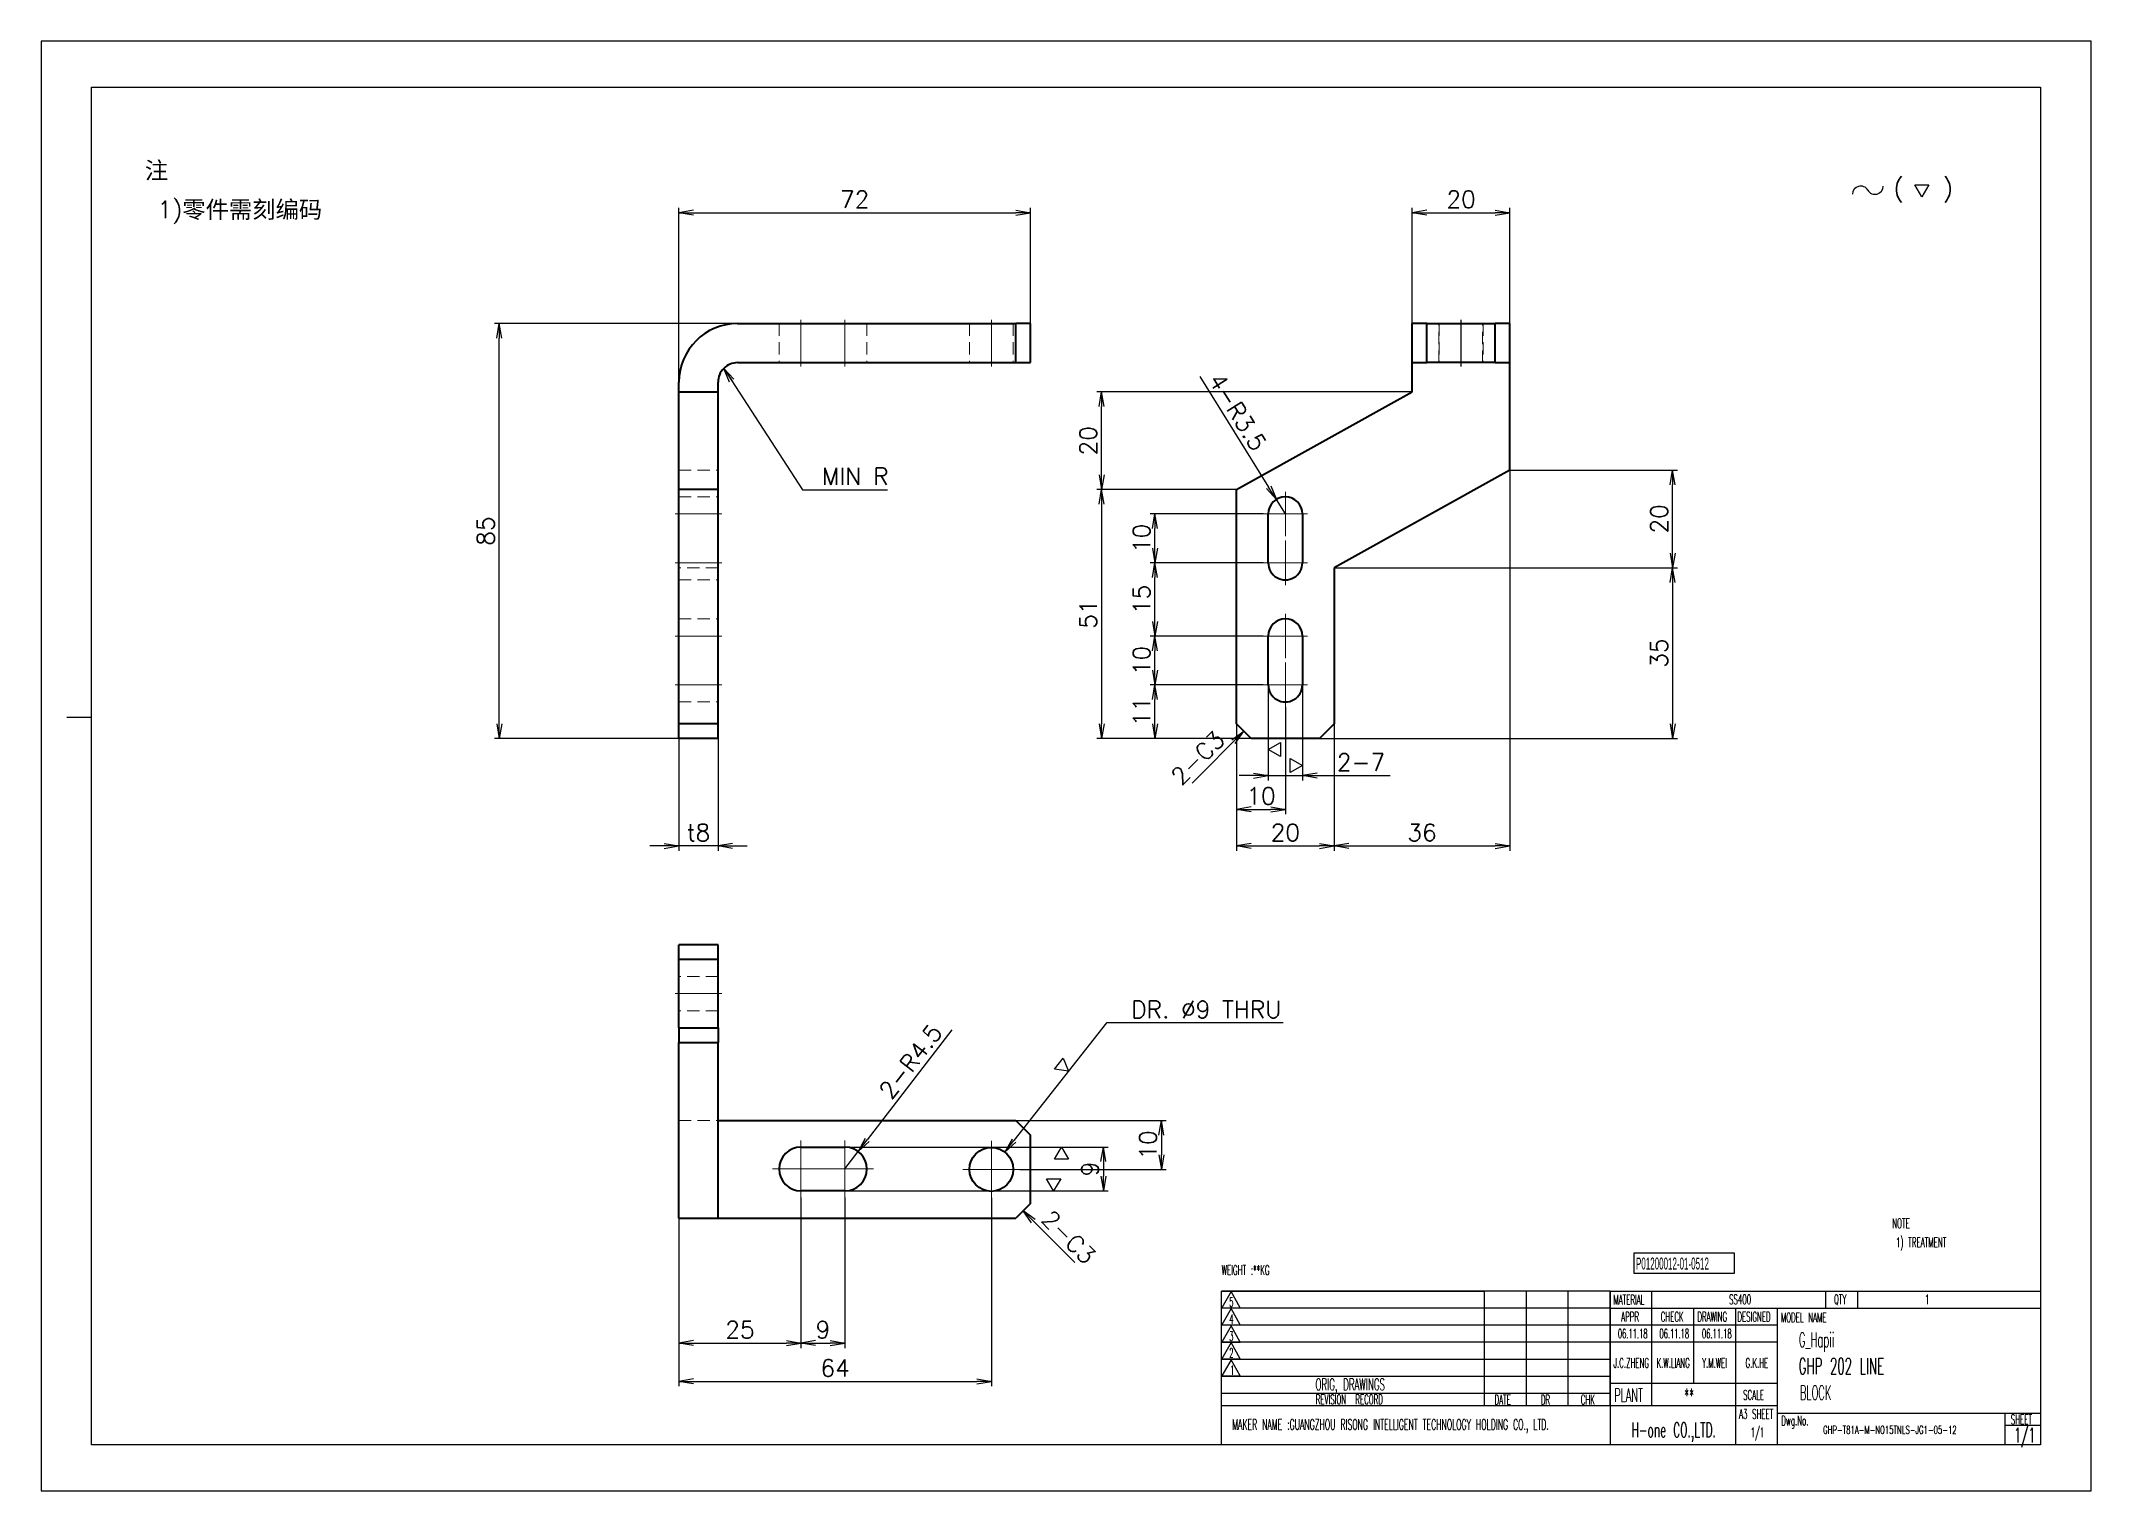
# Model space of a CAD drawing. Header units: millimetres. Extents: x 9439 to 18429, y 1498 to 3280.
# Drawn here: x 15844.9 to 16264.9, y 1498.1 to 1795.1 of the extents above; entities that cross this region are included whole.
import ezdxf
from ezdxf.enums import TextEntityAlignment as Align

# ---------------------------------------------------------------- set-up
doc = ezdxf.new("R2010")
doc.units = ezdxf.units.MM
doc.linetypes.add('CENTER-HOKUTO', pattern=[23, 20, -1, 1, -1])
doc.linetypes.add('HIDDEN-HOKUTO', pattern=[3.8, 2.5, -1.3])
doc.layers.add('AM_7', color=2, linetype='CENTER-HOKUTO', lineweight=30)
doc.layers.add('AM_HID', color=1, linetype='HIDDEN-HOKUTO', lineweight=25)
doc.layers.add('title_frame', color=7, linetype='Continuous')
doc.layers.add('word_dim', color=253, linetype='Continuous')
doc.styles.add('MX_NOTE_STANDARD', font='txt.shx', dxfattribs={"bigfont": 'bigfont.shx'})
doc.styles.get("Standard").update_dxf_attribs({"font": 'romans.shx', "bigfont": 'bigfont.shx'})
doc.dimstyles.new('RS1-1', dxfattribs={"dimtxt": 3.5, "dimasz": 3, "dimexe": 1, "dimexo": 0, "dimgap": 1, "dimtad": 3, "dimdsep": 46, "dimtxsty": 'Standard', "dimblk1": 'OPEN', "dimblk2": 'OPEN', "dimsah": 1, "dimcen": 0, "dimclrd": 256, "dimclre": 256, "dimclrt": 3, "dimazin": 2, "dimtfac": 1, "dimtmove": 0, "dimatfit": 3, "dimldrblk": 'OPEN', "dimfxl": 0, "dimtolj": 1, "dimtzin": 0, "dimarcsym": 0})

msp = doc.modelspace()

# ---------------------------------------------------------------- texts
at = {"ltscale": 2, "char_height": 3.5, "attachment_point": 1}
for s, insert, width in [('{\\fSimSun|b0|i0|c134|p2;\\C3;注}', (15866.238, 1770.365), 10.36469), ('{\\Fromans,bigfont|c134;\\C3;1)\\fSimSun|b0|i0|c134|p2;零件需刻编码}', (15868.803, 1762.357), 96.90613)]:
    msp.add_mtext(s, dxfattribs=dict(at, insert=insert, width=width))
at = {"linetype": 'Continuous', "insert": (16205.098, 1528.604), "char_height": 3, "width": 50.9, "attachment_point": 4}
msp.add_mtext('{\\W0.5;\\C3;G_Hapii }', dxfattribs=at)
at = {"color": 3, "linetype": 'Continuous', "insert": (16210.053, 1511.446), "char_height": 1.6, "width": 37.13137, "attachment_point": 1}
msp.add_mtext('{\\W0.65;GHP-T81A-M-NO15TNLS-JG1-05-12}', dxfattribs=at)
at = {"layer": 'title_frame', "color": 3, "style": 'MX_NOTE_STANDARD'}
for s, height, width, p in [('NOTE', 2, 0.5341, (16224.208, 1551.946)), ('1) TREATMENT', 2, 0.5341, (16224.986, 1548.049)), ('WEIGHT :**KG ', 1.96, 0.545, (16086.82, 1542.4)), ('SS400', 1.9728, 0.5341, (16190.794, 1536.382)), ('1', 1.973, 0.5341, (16230.922, 1536.382)), ('06.11.18', 1.9, 0.5341, (16168.008, 1529.408)), ('06.11.18', 1.9, 0.5341, (16176.519, 1529.408)), ('06.11.18', 1.9, 0.5341, (16185.237, 1529.408)), ('GHP 202 LINE', 3.3, 0.5341, (16205.06, 1522.035)), ('**', 2.74, 0.5341, (16181.614, 1516.353)), ('BLOCK', 2.94, 0.5, (16205.308, 1516.771)), ('H-one CO.,LTD.', 3, 0.5341, (16170.777, 1509.133)), ('A3 SHEET', 1.9728, 0.5341, (16192.851, 1512.907)), ('1/1', 1.9728, 0.5341, (16195.202, 1509.153)), ('1/1', 3, 0.5341, (16249.228, 1508.06))]:
    msp.add_text(s, height=height, dxfattribs=dict(at, width=width)).set_placement(p)
at = {"layer": 'title_frame', "color": 3, "style": 'MX_NOTE_STANDARD', "width": 0.5341}
for s, p in [('J.C.ZHENG', (16170.753, 1522.79)), ('K.W.LIANG', (16179.348, 1522.769)), ('Y.M.WEI', (16187.828, 1522.772)), ('G.K.HE', (16196.498, 1522.769))]:
    msp.add_text(s, height=1.9728, dxfattribs=at).set_placement(p, align=Align.BOTTOM_CENTER)
at = {"layer": 'title_frame', "color": 3, "insert": (16171.731, 1545.938), "char_height": 2.45, "width": 4.1107, "attachment_point": 1, "style": 'MX_NOTE_STANDARD'}
msp.add_mtext('{\\f3 of 9 Barcode|b0|i0|c0|p82;\\W0.5;P01200012-01-0512}', dxfattribs=at)
at = {"layer": 'word_dim', "color": 3, "linetype": 'Continuous', "ltscale": 2}
for rotation, p in [(45, (16078.584, 1642.433)), (315, (16049.65, 1553.5))]:
    msp.add_text('2-C3', height=3.5, rotation=rotation, dxfattribs=at).set_placement(p)
at = {"layer": 'word_dim', "color": 3, "linetype": 'Continuous', "ltscale": 2, "insert": (16004.938, 1704.195), "char_height": 3.5, "width": 26.72576, "attachment_point": 7}
msp.add_mtext('MIN R', dxfattribs=at)

# ---------------------------------------------------------------- blocks, each defined once
blk = doc.blocks.new('A$C404331B6')
at = {"layer": 'title_frame'}
for p, q in [((0, -31.5), (0, 0)), ((0, 0), (53.9, 0)), ((79.62, 0), (0, 0)), ((53.9, -23.5), (53.9, 0)), ((62.48, -23.5), (62.48, 0)), ((62.48, -23.5), (62.48, 0)), ((71.05, -23.5), (71.05, 0)), ((71.05, -23.5), (71.05, 0)), ((79.62, 0), (79.62, -31.5)), ((79.62, 0), (167.83, 0)), ((88.2, -23.5), (88.2, 0)), ((123.73, 0), (123.73, -3.5)), ((130.3, 0), (130.3, -3.5)), ((53.9, -3.5), (0, -3.5)), ((79.62, -3.5), (0, -3.5)), ((1.98, -0.12), (0.1, -3.45)), ((0.1, -3.45), (3.86, -3.45)), ((1.98, -3.6), (0.1, -6.92)), ((3.86, -3.45), (1.98, -0.12)), ((3.86, -6.92), (1.98, -3.6)), ((79.62, -3.5), (167.83, -3.5)), ((96.78, -18.9), (96.78, -3.5)), ((105.35, -31.5), (105.35, -3.5)), ((113.92, -31.5), (113.92, -3.5)), ((53.9, -7), (0, -7)), ((79.62, -7), (0, -7)), ((0.1, -6.92), (3.86, -6.92)), ((1.98, -7.13), (0.1, -10.45)), ((3.86, -10.45), (1.98, -7.13)), ((113.92, -7), (79.62, -7)), ((53.9, -10.5), (0, -10.5)), ((79.62, -10.5), (0, -10.5)), ((0.1, -10.45), (3.86, -10.45)), ((1.98, -10.54), (0.1, -13.87)), ((3.86, -13.87), (1.98, -10.54)), ((113.92, -10.5), (79.62, -10.5)), ((53.9, -14), (0, -14)), ((79.62, -14), (0, -14)), ((0.1, -13.87), (3.86, -13.87)), ((1.98, -14.07), (0.1, -17.4)), ((3.86, -17.4), (1.98, -14.07)), ((53.9, -17.5), (0, -17.5)), ((79.62, -17.5), (0, -17.5)), ((53.9, -21), (0, -21)), ((79.62, -21), (0, -21)), ((0.1, -17.4), (3.86, -17.4)), ((79.62, -18.9), (113.92, -18.9)), ((79.62, -23.5), (0, -23.5)), ((113.92, -23.5), (79.62, -23.5)), ((113.92, -25), (167.83, -25)), ((160.48, -25), (160.48, -31.5)), ((160.48, -27.5), (167.83, -27.5)), ((167.83, -31.5), (0, -31.5))]:
    blk.add_line(p, q, dxfattribs=at)
at = {"layer": 'title_frame', "color": 3, "style": 'MX_NOTE_STANDARD', "width": 0.5341}
for s, height, p in [('5', 1.92, (1.59, -3.22)), ('MATERIAL', 1.973, (80.3, -2.79)), ('QTY', 1.973, (125.5, -2.7)), ('4', 1.92, (1.59, -6.7)), ('3', 1.92, (1.59, -10.23)), ('APPR', 1.973, (81.89, -6.26)), ('CHECK', 1.973, (89.99, -6.26)), ('DRAWING', 1.973, (97.51, -6.26)), ('DESIGNED', 1.973, (105.7, -6.26)), ('MODEL NAME', 1.973, (114.63, -6.41)), ('2', 1.92, (1.59, -13.64)), ('1', 1.92, (1.78, -17.17)), ('ORIG, DRAWINGS', 2.4112, (19.27, -20.34)), ('PLANT', 2.74, (80.46, -22.73)), ('SCALE', 1.973, (106.88, -22.28)), ('REVISION  RECORD', 1.9728, (19.32, -23.18)), ('DATE', 1.973, (55.94, -23.26)), ('DR', 1.973, (65.43, -23.27)), ('CHK', 1.973, (73.61, -23.23)), ('MAKER NAME :GUANGZHOU RISONG INTELLIGENT TECHNOLOGY HOLDING CO., LTD.', 2.16, (2.22, -28.43)), ('Dwg.No.', 1.973, (114.71, -27.52)), ('SHEET', 1.973, (161.71, -27.29))]:
    blk.add_text(s, height=height, dxfattribs=at).set_placement(p)
blk = doc.blocks.new('shiage0')
at = {"layer": 'word_dim', "color": 3, "linetype": 'Continuous'}
for centre, start, end in [((1.69, 0), 30, 180), ((4.61, 1.69), 210, 0)]:
    blk.add_arc(centre, 1.69, start, end, dxfattribs=at)
blk = doc.blocks.new('12')
at = {"layer": 'title_frame', "color": 3, "linetype": 'Continuous'}
blk.add_lwpolyline([(20.46, 3.03), (19.01, 5.53), (21.9, 5.53)], close=True, dxfattribs=at)
blk.add_blockref('shiage0', (6.23, 3.56), dxfattribs=at)
blk.add_text('(   )', height=3.5, dxfattribs=at).set_placement((14.64, 3.08))
blk = doc.blocks.new('_Open')
at = {"color": 0, "lineweight": -2}
for p, q in [((-1, 0.17), (0, 0)), ((-1, -0.17), (0, 0)), ((0, 0), (-1, 0))]:
    blk.add_line(p, q, dxfattribs=at)
blk = doc.blocks.new('*D174')
at = {"layer": 'DEFPOINTS', "color": 0, "linetype": 'Continuous', "ltscale": 2}
for p in [(15938.83, 1737.24), (15987.65, 1737.24), (15979.65, 1652.24)]:
    blk.add_point(p, dxfattribs=at)
at = {"layer": 'word_dim', "linetype": 'Continuous', "lineweight": -2, "ltscale": 2}
for p, q in [((15987.65, 1737.24), (15937.83, 1737.24)), ((15938.83, 1655.24), (15938.83, 1734.24)), ((15979.65, 1652.24), (15937.83, 1652.24))]:
    blk.add_line(p, q, dxfattribs=at)
at = {"layer": 'word_dim', "linetype": 'Continuous', "lineweight": -2, "ltscale": 2, "xscale": 3, "yscale": 3, "zscale": 3}
for p, rotation in [((15938.83, 1737.24), 90), ((15938.83, 1652.24), 270)]:
    blk.add_blockref('_Open', p, dxfattribs=dict(at, rotation=rotation))
at = {"layer": 'word_dim', "color": 3, "linetype": 'Continuous', "ltscale": 2, "insert": (15936.08, 1694.74), "char_height": 3.5, "attachment_point": 5, "rotation": 90}
blk.add_mtext('\\A1;85', dxfattribs=at)
blk = doc.blocks.new('*D175')
at = {"layer": 'DEFPOINTS', "color": 0, "linetype": 'Continuous', "ltscale": 2}
for p in [(16047.65, 1759.95), (16047.65, 1733.24), (15975.65, 1719.96)]:
    blk.add_point(p, dxfattribs=at)
at = {"layer": 'word_dim', "linetype": 'Continuous', "lineweight": -2, "ltscale": 2}
for p, q in [((15975.65, 1719.96), (15975.65, 1760.95)), ((15978.65, 1759.95), (16044.65, 1759.95)), ((16047.65, 1733.24), (16047.65, 1760.95))]:
    blk.add_line(p, q, dxfattribs=at)
at = {"layer": 'word_dim', "linetype": 'Continuous', "lineweight": -2, "ltscale": 2, "xscale": 3, "yscale": 3, "zscale": 3, "rotation": 180}
blk.add_blockref('_Open', (15975.65, 1759.95), dxfattribs=at)
at = {"layer": 'word_dim', "linetype": 'Continuous', "lineweight": -2, "ltscale": 2, "xscale": 3, "yscale": 3, "zscale": 3}
blk.add_blockref('_Open', (16047.65, 1759.95), dxfattribs=at)
at = {"layer": 'word_dim', "color": 3, "linetype": 'Continuous', "ltscale": 2, "insert": (16011.65, 1762.7), "char_height": 3.5, "attachment_point": 5}
blk.add_mtext('\\A1;72', dxfattribs=at)
blk = doc.blocks.new('*D176')
at = {"layer": 'DEFPOINTS', "color": 0, "linetype": 'Continuous', "ltscale": 2}
for p in [(15975.65, 1652.24), (15983.65, 1652.24), (15975.65, 1630.24)]:
    blk.add_point(p, dxfattribs=at)
at = {"layer": 'word_dim', "linetype": 'Continuous', "lineweight": -2, "ltscale": 2}
for p, q in [((15975.65, 1652.24), (15975.65, 1629.24)), ((15983.65, 1652.24), (15983.65, 1629.24)), ((15972.65, 1630.24), (15969.65, 1630.24)), ((15983.65, 1630.24), (15975.65, 1630.24)), ((15986.65, 1630.24), (15989.65, 1630.24))]:
    blk.add_line(p, q, dxfattribs=at)
at = {"layer": 'word_dim', "linetype": 'Continuous', "lineweight": -2, "ltscale": 2, "xscale": 3, "yscale": 3, "zscale": 3}
blk.add_blockref('_Open', (15975.65, 1630.24), dxfattribs=at)
at = {"layer": 'word_dim', "linetype": 'Continuous', "lineweight": -2, "ltscale": 2, "xscale": 3, "yscale": 3, "zscale": 3, "rotation": 180}
blk.add_blockref('_Open', (15983.65, 1630.24), dxfattribs=at)
at = {"layer": 'word_dim', "color": 3, "linetype": 'Continuous', "ltscale": 2, "insert": (15979.65, 1632.99), "char_height": 3.5, "attachment_point": 5}
blk.add_mtext('\\A1;t8', dxfattribs=at)
blk = doc.blocks.new('*D177')
at = {"layer": 'DEFPOINTS', "color": 0, "linetype": 'Continuous', "ltscale": 2}
for p in [(16089.89, 1655.24), (16109.89, 1655.24), (16109.89, 1630.24)]:
    blk.add_point(p, dxfattribs=at)
at = {"layer": 'word_dim', "linetype": 'Continuous', "lineweight": -2, "ltscale": 2}
for p, q in [((16089.89, 1655.24), (16089.89, 1629.24)), ((16109.89, 1655.24), (16109.89, 1629.24)), ((16092.89, 1630.24), (16106.89, 1630.24))]:
    blk.add_line(p, q, dxfattribs=at)
at = {"layer": 'word_dim', "linetype": 'Continuous', "lineweight": -2, "ltscale": 2, "xscale": 3, "yscale": 3, "zscale": 3, "rotation": 180}
blk.add_blockref('_Open', (16089.89, 1630.24), dxfattribs=at)
at = {"layer": 'word_dim', "linetype": 'Continuous', "lineweight": -2, "ltscale": 2, "xscale": 3, "yscale": 3, "zscale": 3}
blk.add_blockref('_Open', (16109.89, 1630.24), dxfattribs=at)
at = {"layer": 'word_dim', "color": 3, "linetype": 'Continuous', "ltscale": 2, "insert": (16099.89, 1632.99), "char_height": 3.5, "attachment_point": 5}
blk.add_mtext('\\A1;20', dxfattribs=at)
blk = doc.blocks.new('*D178')
at = {"layer": 'DEFPOINTS', "color": 0, "linetype": 'Continuous', "ltscale": 2}
for p in [(16145.89, 1707.24), (16109.89, 1655.24), (16145.89, 1630.24)]:
    blk.add_point(p, dxfattribs=at)
at = {"layer": 'word_dim', "linetype": 'Continuous', "lineweight": -2, "ltscale": 2}
for p, q in [((16145.89, 1707.24), (16145.89, 1629.24)), ((16109.89, 1655.24), (16109.89, 1629.24)), ((16112.89, 1630.24), (16142.89, 1630.24))]:
    blk.add_line(p, q, dxfattribs=at)
at = {"layer": 'word_dim', "linetype": 'Continuous', "lineweight": -2, "ltscale": 2, "xscale": 3, "yscale": 3, "zscale": 3, "rotation": 180}
blk.add_blockref('_Open', (16109.89, 1630.24), dxfattribs=at)
at = {"layer": 'word_dim', "linetype": 'Continuous', "lineweight": -2, "ltscale": 2, "xscale": 3, "yscale": 3, "zscale": 3}
blk.add_blockref('_Open', (16145.89, 1630.24), dxfattribs=at)
at = {"layer": 'word_dim', "color": 3, "linetype": 'Continuous', "ltscale": 2, "insert": (16127.89, 1632.99), "char_height": 3.5, "attachment_point": 5}
blk.add_mtext('\\A1;36', dxfattribs=at)
blk = doc.blocks.new('*D179')
at = {"layer": 'DEFPOINTS', "color": 0, "linetype": 'Continuous', "ltscale": 2}
for p in [(16109.89, 1687.24), (16106.89, 1652.24), (16179.23, 1652.24)]:
    blk.add_point(p, dxfattribs=at)
at = {"layer": 'word_dim', "linetype": 'Continuous', "lineweight": -2, "ltscale": 2}
for p, q in [((16109.89, 1687.24), (16180.23, 1687.24)), ((16179.23, 1684.24), (16179.23, 1655.24)), ((16106.89, 1652.24), (16180.23, 1652.24))]:
    blk.add_line(p, q, dxfattribs=at)
at = {"layer": 'word_dim', "linetype": 'Continuous', "lineweight": -2, "ltscale": 2, "xscale": 3, "yscale": 3, "zscale": 3}
for p, rotation in [((16179.23, 1687.24), 90), ((16179.23, 1652.24), 270)]:
    blk.add_blockref('_Open', p, dxfattribs=dict(at, rotation=rotation))
at = {"layer": 'word_dim', "color": 3, "linetype": 'Continuous', "ltscale": 2, "insert": (16176.48, 1669.74), "char_height": 3.5, "attachment_point": 5, "rotation": 90}
blk.add_mtext('\\A1;35', dxfattribs=at)
blk = doc.blocks.new('*D180')
at = {"layer": 'DEFPOINTS', "color": 0, "linetype": 'Continuous', "ltscale": 2}
for p in [(16145.89, 1707.24), (16179.23, 1707.24), (16109.89, 1687.24)]:
    blk.add_point(p, dxfattribs=at)
at = {"layer": 'word_dim', "linetype": 'Continuous', "lineweight": -2, "ltscale": 2}
for p, q in [((16145.89, 1707.24), (16180.23, 1707.24)), ((16179.23, 1690.24), (16179.23, 1704.24)), ((16109.89, 1687.24), (16180.23, 1687.24))]:
    blk.add_line(p, q, dxfattribs=at)
at = {"layer": 'word_dim', "linetype": 'Continuous', "lineweight": -2, "ltscale": 2, "xscale": 3, "yscale": 3, "zscale": 3}
for p, rotation in [((16179.23, 1707.24), 90), ((16179.23, 1687.24), 270)]:
    blk.add_blockref('_Open', p, dxfattribs=dict(at, rotation=rotation))
at = {"layer": 'word_dim', "color": 3, "linetype": 'Continuous', "ltscale": 2, "insert": (16176.48, 1697.24), "char_height": 3.5, "attachment_point": 5, "rotation": 90}
blk.add_mtext('\\A1;20', dxfattribs=at)
blk = doc.blocks.new('*D181')
at = {"layer": 'DEFPOINTS', "color": 0, "linetype": 'Continuous', "ltscale": 2}
for p in [(16089.89, 1703.24), (16062.25, 1652.24), (16094.99, 1652.24)]:
    blk.add_point(p, dxfattribs=at)
at = {"layer": 'word_dim', "linetype": 'Continuous', "lineweight": -2, "ltscale": 2}
for p, q in [((16089.89, 1703.24), (16061.25, 1703.24)), ((16062.25, 1700.24), (16062.25, 1655.24)), ((16094.99, 1652.24), (16061.25, 1652.24))]:
    blk.add_line(p, q, dxfattribs=at)
at = {"layer": 'word_dim', "linetype": 'Continuous', "lineweight": -2, "ltscale": 2, "xscale": 3, "yscale": 3, "zscale": 3}
for p, rotation in [((16062.25, 1703.24), 90), ((16062.25, 1652.24), 270)]:
    blk.add_blockref('_Open', p, dxfattribs=dict(at, rotation=rotation))
at = {"layer": 'word_dim', "color": 3, "linetype": 'Continuous', "ltscale": 2, "insert": (16059.5, 1677.74), "char_height": 3.5, "attachment_point": 5, "rotation": 90}
blk.add_mtext('\\A1;51', dxfattribs=at)
blk = doc.blocks.new('*D182')
at = {"layer": 'DEFPOINTS', "color": 0, "linetype": 'Continuous', "ltscale": 2}
for p in [(16062.25, 1723.24), (16125.89, 1723.24), (16089.89, 1703.24)]:
    blk.add_point(p, dxfattribs=at)
at = {"layer": 'word_dim', "linetype": 'Continuous', "lineweight": -2, "ltscale": 2}
for p, q in [((16125.89, 1723.24), (16061.25, 1723.24)), ((16062.25, 1706.24), (16062.25, 1720.24)), ((16089.89, 1703.24), (16061.25, 1703.24))]:
    blk.add_line(p, q, dxfattribs=at)
at = {"layer": 'word_dim', "linetype": 'Continuous', "lineweight": -2, "ltscale": 2, "xscale": 3, "yscale": 3, "zscale": 3}
for p, rotation in [((16062.25, 1723.24), 90), ((16062.25, 1703.24), 270)]:
    blk.add_blockref('_Open', p, dxfattribs=dict(at, rotation=rotation))
at = {"layer": 'word_dim', "color": 3, "linetype": 'Continuous', "ltscale": 2, "insert": (16059.5, 1713.24), "char_height": 3.5, "attachment_point": 5, "rotation": 90}
blk.add_mtext('\\A1;20', dxfattribs=at)
blk = doc.blocks.new('*D183')
at = {"layer": 'DEFPOINTS', "color": 0, "linetype": 'Continuous', "ltscale": 2}
for p in [(16145.89, 1759.95), (16125.89, 1737.24), (16145.89, 1737.24)]:
    blk.add_point(p, dxfattribs=at)
at = {"layer": 'word_dim', "linetype": 'Continuous', "lineweight": -2, "ltscale": 2}
for p, q in [((16125.89, 1737.24), (16125.89, 1760.95)), ((16128.89, 1759.95), (16142.89, 1759.95)), ((16145.89, 1737.24), (16145.89, 1760.95))]:
    blk.add_line(p, q, dxfattribs=at)
at = {"layer": 'word_dim', "linetype": 'Continuous', "lineweight": -2, "ltscale": 2, "xscale": 3, "yscale": 3, "zscale": 3, "rotation": 180}
blk.add_blockref('_Open', (16125.89, 1759.95), dxfattribs=at)
at = {"layer": 'word_dim', "linetype": 'Continuous', "lineweight": -2, "ltscale": 2, "xscale": 3, "yscale": 3, "zscale": 3}
blk.add_blockref('_Open', (16145.89, 1759.95), dxfattribs=at)
at = {"layer": 'word_dim', "color": 3, "linetype": 'Continuous', "ltscale": 2, "insert": (16135.89, 1762.7), "char_height": 3.5, "attachment_point": 5}
blk.add_mtext('\\A1;20', dxfattribs=at)
blk = doc.blocks.new('*D184')
at = {"layer": 'DEFPOINTS', "color": 0, "linetype": 'Continuous', "ltscale": 2}
for p in [(16089.89, 1655.24), (16099.89, 1658.69), (16099.89, 1637.73)]:
    blk.add_point(p, dxfattribs=at)
at = {"layer": 'word_dim', "linetype": 'Continuous', "lineweight": -2, "ltscale": 2}
for p, q in [((16089.89, 1655.24), (16089.89, 1636.73)), ((16099.89, 1658.69), (16099.89, 1636.73)), ((16092.89, 1637.73), (16096.89, 1637.73))]:
    blk.add_line(p, q, dxfattribs=at)
at = {"layer": 'word_dim', "linetype": 'Continuous', "lineweight": -2, "ltscale": 2, "xscale": 3, "yscale": 3, "zscale": 3, "rotation": 180}
blk.add_blockref('_Open', (16089.89, 1637.73), dxfattribs=at)
at = {"layer": 'word_dim', "linetype": 'Continuous', "lineweight": -2, "ltscale": 2, "xscale": 3, "yscale": 3, "zscale": 3}
blk.add_blockref('_Open', (16099.89, 1637.73), dxfattribs=at)
at = {"layer": 'word_dim', "color": 3, "linetype": 'Continuous', "ltscale": 2, "insert": (16094.89, 1640.48), "char_height": 3.5, "attachment_point": 5}
blk.add_mtext('\\A1;10', dxfattribs=at)
blk = doc.blocks.new('*D185')
at = {"layer": 'DEFPOINTS', "color": 0, "linetype": 'Continuous', "ltscale": 2}
for p in [(16073.18, 1663.24), (16095.34, 1663.24), (16092.89, 1652.24)]:
    blk.add_point(p, dxfattribs=at)
at = {"layer": 'word_dim', "linetype": 'Continuous', "lineweight": -2, "ltscale": 2}
for p, q in [((16095.34, 1663.24), (16072.18, 1663.24)), ((16073.18, 1655.24), (16073.18, 1660.24)), ((16092.89, 1652.24), (16072.18, 1652.24))]:
    blk.add_line(p, q, dxfattribs=at)
at = {"layer": 'word_dim', "linetype": 'Continuous', "lineweight": -2, "ltscale": 2, "xscale": 3, "yscale": 3, "zscale": 3}
for p, rotation in [((16073.18, 1663.24), 90), ((16073.18, 1652.24), 270)]:
    blk.add_blockref('_Open', p, dxfattribs=dict(at, rotation=rotation))
at = {"layer": 'word_dim', "color": 3, "linetype": 'Continuous', "ltscale": 2, "insert": (16070.43, 1657.74), "char_height": 3.5, "attachment_point": 5, "rotation": 90}
blk.add_mtext('\\A1;11', dxfattribs=at)
blk = doc.blocks.new('*D186')
at = {"layer": 'DEFPOINTS', "color": 0, "linetype": 'Continuous', "ltscale": 2}
for p in [(16073.18, 1673.24), (16095.34, 1673.24), (16095.34, 1663.24)]:
    blk.add_point(p, dxfattribs=at)
at = {"layer": 'word_dim', "linetype": 'Continuous', "lineweight": -2, "ltscale": 2}
for p, q in [((16095.34, 1673.24), (16072.18, 1673.24)), ((16073.18, 1666.24), (16073.18, 1670.24)), ((16095.34, 1663.24), (16072.18, 1663.24))]:
    blk.add_line(p, q, dxfattribs=at)
at = {"layer": 'word_dim', "linetype": 'Continuous', "lineweight": -2, "ltscale": 2, "xscale": 3, "yscale": 3, "zscale": 3}
for p, rotation in [((16073.18, 1673.24), 90), ((16073.18, 1663.24), 270)]:
    blk.add_blockref('_Open', p, dxfattribs=dict(at, rotation=rotation))
at = {"layer": 'word_dim', "color": 3, "linetype": 'Continuous', "ltscale": 2, "insert": (16070.43, 1668.24), "char_height": 3.5, "attachment_point": 5, "rotation": 90}
blk.add_mtext('\\A1;10', dxfattribs=at)
blk = doc.blocks.new('*D187')
at = {"layer": 'DEFPOINTS', "color": 0, "linetype": 'Continuous', "ltscale": 2}
for p in [(16073.18, 1688.24), (16095.34, 1688.24), (16095.34, 1673.24)]:
    blk.add_point(p, dxfattribs=at)
at = {"layer": 'word_dim', "linetype": 'Continuous', "lineweight": -2, "ltscale": 2}
for p, q in [((16095.34, 1688.24), (16072.18, 1688.24)), ((16073.18, 1676.24), (16073.18, 1685.24)), ((16095.34, 1673.24), (16072.18, 1673.24))]:
    blk.add_line(p, q, dxfattribs=at)
at = {"layer": 'word_dim', "linetype": 'Continuous', "lineweight": -2, "ltscale": 2, "xscale": 3, "yscale": 3, "zscale": 3}
for p, rotation in [((16073.18, 1688.24), 90), ((16073.18, 1673.24), 270)]:
    blk.add_blockref('_Open', p, dxfattribs=dict(at, rotation=rotation))
at = {"layer": 'word_dim', "color": 3, "linetype": 'Continuous', "ltscale": 2, "insert": (16070.43, 1680.74), "char_height": 3.5, "attachment_point": 5, "rotation": 90}
blk.add_mtext('\\A1;15', dxfattribs=at)
blk = doc.blocks.new('*D188')
at = {"layer": 'DEFPOINTS', "color": 0, "linetype": 'Continuous', "ltscale": 2}
for p in [(16073.18, 1698.24), (16095.34, 1698.24), (16095.34, 1688.24)]:
    blk.add_point(p, dxfattribs=at)
at = {"layer": 'word_dim', "linetype": 'Continuous', "lineweight": -2, "ltscale": 2}
for p, q in [((16095.34, 1698.24), (16072.18, 1698.24)), ((16073.18, 1691.24), (16073.18, 1695.24)), ((16095.34, 1688.24), (16072.18, 1688.24))]:
    blk.add_line(p, q, dxfattribs=at)
at = {"layer": 'word_dim', "linetype": 'Continuous', "lineweight": -2, "ltscale": 2, "xscale": 3, "yscale": 3, "zscale": 3}
for p, rotation in [((16073.18, 1698.24), 90), ((16073.18, 1688.24), 270)]:
    blk.add_blockref('_Open', p, dxfattribs=dict(at, rotation=rotation))
at = {"layer": 'word_dim', "color": 3, "linetype": 'Continuous', "ltscale": 2, "insert": (16070.43, 1693.24), "char_height": 3.5, "attachment_point": 5, "rotation": 90}
blk.add_mtext('\\A1;10', dxfattribs=at)
blk = doc.blocks.new('*D189')
at = {"layer": 'DEFPOINTS', "color": 0, "linetype": 'Continuous', "ltscale": 2}
for p in [(16096.39, 1663.24), (16103.39, 1663.24), (16103.39, 1644.66)]:
    blk.add_point(p, dxfattribs=at)
at = {"layer": 'word_dim', "linetype": 'Continuous', "lineweight": -2, "ltscale": 2}
for p, q in [((16096.39, 1663.24), (16096.39, 1643.66)), ((16103.39, 1663.24), (16103.39, 1643.66)), ((16093.39, 1644.66), (16090.39, 1644.66)), ((16096.39, 1644.66), (16103.39, 1644.66)), ((16106.39, 1644.66), (16121.39, 1644.66))]:
    blk.add_line(p, q, dxfattribs=at)
at = {"layer": 'word_dim', "linetype": 'Continuous', "lineweight": -2, "ltscale": 2, "xscale": 3, "yscale": 3, "zscale": 3}
blk.add_blockref('_Open', (16096.39, 1644.66), dxfattribs=at)
at = {"layer": 'word_dim', "linetype": 'Continuous', "lineweight": -2, "ltscale": 2, "xscale": 3, "yscale": 3, "zscale": 3, "rotation": 180}
blk.add_blockref('_Open', (16103.39, 1644.66), dxfattribs=at)
at = {"layer": 'word_dim', "color": 3, "linetype": 'Continuous', "ltscale": 2, "insert": (16115.39, 1647.41), "char_height": 3.5, "attachment_point": 5}
blk.add_mtext('\\A1;2-7', dxfattribs=at)
blk = doc.blocks.new('*D190')
at = {"layer": 'DEFPOINTS', "color": 0, "linetype": 'Continuous', "ltscale": 2}
for p in [(16098.04, 1701.21), (16099.89, 1698.24)]:
    blk.add_point(p, dxfattribs=at)
at = {"layer": 'word_dim', "linetype": 'Continuous', "lineweight": -2, "ltscale": 2}
for p, q in [((16082.34, 1726.39), (16096.45, 1703.76)), ((16099.89, 1698.24), (16098.04, 1701.21))]:
    blk.add_line(p, q, dxfattribs=at)
at = {"layer": 'word_dim', "linetype": 'Continuous', "lineweight": -2, "ltscale": 2, "xscale": 3, "yscale": 3, "zscale": 3, "rotation": 301.9357945986379}
blk.add_blockref('_Open', (16098.04, 1701.21), dxfattribs=at)
at = {"layer": 'word_dim', "color": 3, "linetype": 'Continuous', "ltscale": 2, "insert": (16090.1, 1719.15), "char_height": 3.5, "attachment_point": 5, "rotation": 301.9358}
blk.add_mtext('\\A1;4-R3.5', dxfattribs=at)
blk = doc.blocks.new('*D191')
at = {"layer": 'DEFPOINTS', "color": 0, "linetype": 'Continuous', "ltscale": 2}
for p in [(16000.65, 1558.23), (15975.65, 1554), (16000.65, 1528.41)]:
    blk.add_point(p, dxfattribs=at)
at = {"layer": 'word_dim', "linetype": 'Continuous', "lineweight": -2, "ltscale": 2}
for p, q in [((16000.65, 1558.23), (16000.65, 1527.41)), ((15975.65, 1554), (15975.65, 1527.41)), ((15978.65, 1528.41), (15997.65, 1528.41))]:
    blk.add_line(p, q, dxfattribs=at)
at = {"layer": 'word_dim', "linetype": 'Continuous', "lineweight": -2, "ltscale": 2, "xscale": 3, "yscale": 3, "zscale": 3, "rotation": 180}
blk.add_blockref('_Open', (15975.65, 1528.41), dxfattribs=at)
at = {"layer": 'word_dim', "linetype": 'Continuous', "lineweight": -2, "ltscale": 2, "xscale": 3, "yscale": 3, "zscale": 3}
blk.add_blockref('_Open', (16000.65, 1528.41), dxfattribs=at)
at = {"layer": 'word_dim', "color": 3, "linetype": 'Continuous', "ltscale": 2, "insert": (15988.15, 1531.16), "char_height": 3.5, "attachment_point": 5}
blk.add_mtext('\\A1;25', dxfattribs=at)
blk = doc.blocks.new('*D192')
at = {"layer": 'DEFPOINTS', "color": 0, "linetype": 'Continuous', "ltscale": 2}
for p in [(16000.65, 1558.23), (16009.65, 1558.23), (16009.65, 1528.41)]:
    blk.add_point(p, dxfattribs=at)
at = {"layer": 'word_dim', "linetype": 'Continuous', "lineweight": -2, "ltscale": 2}
for p, q in [((16000.65, 1558.23), (16000.65, 1527.41)), ((16009.65, 1558.23), (16009.65, 1527.41)), ((16003.65, 1528.41), (16006.65, 1528.41))]:
    blk.add_line(p, q, dxfattribs=at)
at = {"layer": 'word_dim', "linetype": 'Continuous', "lineweight": -2, "ltscale": 2, "xscale": 3, "yscale": 3, "zscale": 3, "rotation": 180}
blk.add_blockref('_Open', (16000.65, 1528.41), dxfattribs=at)
at = {"layer": 'word_dim', "linetype": 'Continuous', "lineweight": -2, "ltscale": 2, "xscale": 3, "yscale": 3, "zscale": 3}
blk.add_blockref('_Open', (16009.65, 1528.41), dxfattribs=at)
at = {"layer": 'word_dim', "color": 3, "linetype": 'Continuous', "ltscale": 2, "insert": (16005.15, 1531.16), "char_height": 3.5, "attachment_point": 5}
blk.add_mtext('\\A1;9', dxfattribs=at)
blk = doc.blocks.new('*D193')
at = {"layer": 'DEFPOINTS', "color": 0, "linetype": 'Continuous', "ltscale": 2}
for p in [(16039.65, 1558.15), (15975.65, 1554), (16039.65, 1520.57)]:
    blk.add_point(p, dxfattribs=at)
at = {"layer": 'word_dim', "linetype": 'Continuous', "lineweight": -2, "ltscale": 2}
for p, q in [((16039.65, 1558.15), (16039.65, 1519.57)), ((15975.65, 1554), (15975.65, 1519.57)), ((15978.65, 1520.57), (16036.65, 1520.57))]:
    blk.add_line(p, q, dxfattribs=at)
at = {"layer": 'word_dim', "linetype": 'Continuous', "lineweight": -2, "ltscale": 2, "xscale": 3, "yscale": 3, "zscale": 3, "rotation": 180}
blk.add_blockref('_Open', (15975.65, 1520.57), dxfattribs=at)
at = {"layer": 'word_dim', "linetype": 'Continuous', "lineweight": -2, "ltscale": 2, "xscale": 3, "yscale": 3, "zscale": 3}
blk.add_blockref('_Open', (16039.65, 1520.57), dxfattribs=at)
at = {"layer": 'word_dim', "color": 3, "linetype": 'Continuous', "ltscale": 2, "insert": (16007.65, 1523.32), "char_height": 3.5, "attachment_point": 5}
blk.add_mtext('\\A1;64', dxfattribs=at)
blk = doc.blocks.new('*D194')
at = {"layer": 'DEFPOINTS', "color": 0, "linetype": 'Continuous', "ltscale": 2}
for p in [(16044.65, 1574), (16045.5, 1564), (16074.49, 1564)]:
    blk.add_point(p, dxfattribs=at)
at = {"layer": 'word_dim', "linetype": 'Continuous', "lineweight": -2, "ltscale": 2}
for p, q in [((16044.65, 1574), (16075.49, 1574)), ((16074.49, 1571), (16074.49, 1567)), ((16045.5, 1564), (16075.49, 1564))]:
    blk.add_line(p, q, dxfattribs=at)
at = {"layer": 'word_dim', "linetype": 'Continuous', "lineweight": -2, "ltscale": 2, "xscale": 3, "yscale": 3, "zscale": 3}
for p, rotation in [((16074.49, 1574), 90), ((16074.49, 1564), 270)]:
    blk.add_blockref('_Open', p, dxfattribs=dict(at, rotation=rotation))
at = {"layer": 'word_dim', "color": 3, "linetype": 'Continuous', "ltscale": 2, "insert": (16071.74, 1569), "char_height": 3.5, "attachment_point": 5, "rotation": 90}
blk.add_mtext('\\A1;10', dxfattribs=at)
blk = doc.blocks.new('*D195')
at = {"layer": 'DEFPOINTS', "color": 0, "linetype": 'Continuous', "ltscale": 2}
for p in [(16009.65, 1568.58), (16009.65, 1559.58), (16062.61, 1559.58)]:
    blk.add_point(p, dxfattribs=at)
at = {"layer": 'word_dim', "linetype": 'Continuous', "lineweight": -2, "ltscale": 2}
for p, q in [((16009.65, 1568.58), (16063.61, 1568.58)), ((16062.61, 1565.58), (16062.61, 1562.58)), ((16009.65, 1559.58), (16063.61, 1559.58))]:
    blk.add_line(p, q, dxfattribs=at)
at = {"layer": 'word_dim', "linetype": 'Continuous', "lineweight": -2, "ltscale": 2, "xscale": 3, "yscale": 3, "zscale": 3}
for p, rotation in [((16062.61, 1568.58), 90), ((16062.61, 1559.58), 270)]:
    blk.add_blockref('_Open', p, dxfattribs=dict(at, rotation=rotation))
at = {"layer": 'word_dim', "color": 3, "linetype": 'Continuous', "ltscale": 2, "insert": (16059.86, 1564.08), "char_height": 3.5, "attachment_point": 5, "rotation": 90}
blk.add_mtext('\\A1;9', dxfattribs=at)
blk = doc.blocks.new('*D196')
at = {"layer": 'DEFPOINTS', "color": 0, "linetype": 'Continuous', "ltscale": 2}
for p in [(16042.43, 1567.53), (16036.87, 1560.46)]:
    blk.add_point(p, dxfattribs=at)
at = {"layer": 'word_dim', "linetype": 'Continuous', "lineweight": -2, "ltscale": 2}
for p, q in [((16063.27, 1593.99), (16044.29, 1569.89)), ((16099.47, 1593.99), (16063.27, 1593.99))]:
    blk.add_line(p, q, dxfattribs=at)
at = {"layer": 'word_dim', "linetype": 'Continuous', "lineweight": -2, "ltscale": 2, "xscale": 3, "yscale": 3, "zscale": 3, "rotation": 231.7727911831659}
blk.add_blockref('_Open', (16042.43, 1567.53), dxfattribs=at)
at = {"layer": 'word_dim', "color": 3, "linetype": 'Continuous', "ltscale": 2, "insert": (16083.7, 1596.74), "char_height": 3.5, "attachment_point": 5}
blk.add_mtext('\\A1;DR. ∅9 THRU', dxfattribs=at)
blk = doc.blocks.new('shiage1')
at = {"layer": 'word_dim', "color": 3, "linetype": 'Continuous'}
for p, q in [((0, 0), (-1.44, 2.5)), ((-1.44, 2.5), (1.44, 2.5)), ((1.44, 2.5), (0, 0))]:
    blk.add_line(p, q, dxfattribs=at)
blk = doc.blocks.new('*D197')
at = {"layer": 'DEFPOINTS', "color": 0, "linetype": 'Continuous', "ltscale": 2}
for p in [(16012.39, 1567.65), (16009.65, 1564.08)]:
    blk.add_point(p, dxfattribs=at)
at = {"layer": 'word_dim', "linetype": 'Continuous', "lineweight": -2, "ltscale": 2}
for p, q in [((16031.54, 1592.55), (16014.22, 1570.03)), ((16009.65, 1564.08), (16012.39, 1567.65))]:
    blk.add_line(p, q, dxfattribs=at)
at = {"layer": 'word_dim', "linetype": 'Continuous', "lineweight": -2, "ltscale": 2, "xscale": 3, "yscale": 3, "zscale": 3, "rotation": 232.4445125226198}
blk.add_blockref('_Open', (16012.39, 1567.65), dxfattribs=at)
at = {"layer": 'word_dim', "color": 3, "linetype": 'Continuous', "ltscale": 2, "insert": (16023.11, 1586.1), "char_height": 3.5, "attachment_point": 5, "rotation": 52.4445}
blk.add_mtext('\\A1;2-R4.5', dxfattribs=at)

# ---------------------------------------------------------------- dimensions: what is measured, and where the dimension line sits
at = {"layer": 'word_dim', "linetype": 'Continuous', "ltscale": 2}
for base, p1, p2, picture, middle in [((16047.65, 1759.948), (15975.65, 1719.958), (16047.65, 1733.24), '*D175', (16011.65, 1762.698)), ((16145.891, 1759.948), (16125.891, 1737.24), (16145.891, 1737.24), '*D183', (16135.891, 1762.698)), ((16145.891, 1630.238), (16109.891, 1655.24), (16145.891, 1707.24), '*D178', (16127.891, 1632.988)), ((16099.891, 1637.73), (16089.891, 1655.24), (16099.891, 1658.69), '*D184', (16094.891, 1640.48)), ((16109.891, 1630.238), (16089.891, 1655.24), (16109.891, 1655.24), '*D177', (16099.891, 1632.988)), ((16000.65, 1528.413), (15975.65, 1554), (16000.65, 1558.231), '*D191', (15988.15, 1531.163)), ((16009.65, 1528.413), (16000.65, 1558.231), (16009.65, 1558.231), '*D192', (16005.15, 1531.163)), ((16039.65, 1520.567), (15975.65, 1554), (16039.65, 1558.15), '*D193', (16007.65, 1523.317))]:
    dim = msp.add_linear_dim(base=base, p1=p1, p2=p2, dimstyle='RS1-1', dxfattribs=at)
    dim.commit()
    dim.dimension.update_dxf_attribs({"geometry": picture, "text_midpoint": middle})
for base, p1, p2, picture, middle in [((15938.829, 1737.24), (15979.65, 1652.24), (15987.65, 1737.24), '*D174', (15936.079, 1694.74)), ((16062.255, 1723.24), (16089.891, 1703.24), (16125.891, 1723.24), '*D182', (16059.505, 1713.24)), ((16179.226, 1707.24), (16109.891, 1687.24), (16145.891, 1707.24), '*D180', (16176.476, 1697.24)), ((16062.255, 1652.24), (16089.891, 1703.24), (16094.985, 1652.24), '*D181', (16059.505, 1677.74)), ((16073.182, 1698.24), (16095.341, 1688.24), (16095.341, 1698.24), '*D188', (16070.432, 1693.24)), ((16073.182, 1688.24), (16095.341, 1673.24), (16095.341, 1688.24), '*D187', (16070.432, 1680.74)), ((16179.226, 1652.24), (16109.891, 1687.24), (16106.891, 1652.24), '*D179', (16176.476, 1669.74)), ((16073.182, 1673.24), (16095.341, 1663.24), (16095.341, 1673.24), '*D186', (16070.432, 1668.24)), ((16073.182, 1663.24), (16092.891, 1652.24), (16095.341, 1663.24), '*D185', (16070.432, 1657.74)), ((16074.49, 1564), (16044.65, 1574), (16045.501, 1564), '*D194', (16071.74, 1569)), ((16062.613, 1559.581), (16009.65, 1568.581), (16009.65, 1559.581), '*D195', (16059.863, 1564.081))]:
    dim = msp.add_linear_dim(base=base, p1=p1, p2=p2, angle=90, dimstyle='RS1-1', dxfattribs=at)
    dim.commit()
    dim.dimension.update_dxf_attribs({"geometry": picture, "text_midpoint": middle})
for center, mpoint, text, picture, middle in [((16099.891, 1698.24), (16098.039, 1701.21), '4-<>', '*D190', (16087.763, 1717.696)), ((16009.65, 1564.081), (16012.393, 1567.649), '2-<>', '*D197', (16025.292, 1584.425))]:
    dim = msp.add_radius_dim(center=center, mpoint=mpoint, text=text, dimstyle='RS1-1', dxfattribs=at)
    dim.commit()
    dim.dimension.update_dxf_attribs({"geometry": picture, "text_midpoint": middle, "dimtype": 164})
for base, p1, p2, text, picture, middle in [((16103.391, 1644.663), (16096.391, 1663.24), (16103.391, 1663.24), '2-<>', '*D189', (16115.391, 1647.413)), ((15975.65, 1630.238), (15983.65, 1652.24), (15975.65, 1652.24), 't<>', '*D176', (15979.65, 1632.988))]:
    dim = msp.add_linear_dim(base=base, p1=p1, p2=p2, text=text, dimstyle='RS1-1', dxfattribs=at)
    dim.commit()
    dim.dimension.update_dxf_attribs({"geometry": picture, "text_midpoint": middle})
dim = msp.add_diameter_dim_2p(p1=(16036.866, 1560.465), p2=(16042.435, 1567.535), text='DR. <> THRU', dimstyle='RS1-1', override={"dimtoh": 1, "dimtofl": 0}, dxfattribs=at)
dim.commit()
dim.dimension.update_dxf_attribs({"geometry": '*D196', "text_midpoint": (16083.705, 1593.987), "dimtype": 163})

# ---------------------------------------------------------------- linework, layer by layer
at = {"color": 7, "lineweight": 35}
for p, q in [((15987.65, 1737.24), (16044.65, 1737.24)), ((15987.65, 1729.24), (16044.65, 1729.24)), ((15975.65, 1703.24), (15975.65, 1723.24)), ((15983.65, 1703.24), (15983.65, 1723.24)), ((16089.891, 1703.24), (16125.891, 1723.24)), ((16145.891, 1707.24), (16109.891, 1687.24)), ((15975.65, 1655.24), (15975.65, 1703.24)), ((15983.65, 1655.24), (15983.65, 1703.24)), ((16089.891, 1655.24), (16089.891, 1703.24)), ((16109.891, 1687.24), (16109.891, 1655.24)), ((15975.65, 1554), (15975.65, 1590)), ((15983.65, 1554), (15983.65, 1590)), ((15987.65, 1574), (16044.65, 1574)), ((15987.65, 1554), (16044.65, 1554))]:
    msp.add_line(p, q, dxfattribs=at)
at = {"color": 7, "lineweight": 35, "ltscale": 0.075}
for p, q in [((16047.65, 1737.24), (16044.65, 1737.24)), ((16128.891, 1737.24), (16125.891, 1737.24)), ((16145.891, 1737.24), (16142.891, 1737.24)), ((16044.65, 1729.24), (16047.65, 1729.24)), ((16125.891, 1729.24), (16128.891, 1729.24)), ((16142.891, 1729.24), (16145.891, 1729.24)), ((15975.65, 1652.24), (15975.65, 1655.24)), ((15983.65, 1652.24), (15983.65, 1655.24)), ((15975.65, 1607), (15975.65, 1610)), ((15983.65, 1607), (15983.65, 1610)), ((15975.65, 1593), (15975.65, 1590)), ((15983.65, 1593), (15983.65, 1590))]:
    msp.add_line(p, q, dxfattribs=at)
at = {"color": 7, "lineweight": 35, "ltscale": 0.2}
for p, q in [((16044.65, 1729.24), (16044.65, 1737.24)), ((16047.65, 1729.24), (16047.65, 1737.24)), ((16125.891, 1729.24), (16125.891, 1737.24)), ((16128.891, 1729.24), (16128.891, 1737.24)), ((16142.891, 1729.24), (16142.891, 1737.24)), ((16145.891, 1729.24), (16145.891, 1737.24)), ((15975.65, 1723.24), (15983.65, 1723.24)), ((15983.65, 1703.24), (15975.65, 1703.24)), ((15983.65, 1655.24), (15975.65, 1655.24)), ((15983.65, 1652.24), (15975.65, 1652.24)), ((15983.65, 1610), (15975.65, 1610)), ((15983.65, 1607), (15975.65, 1607)), ((15975.65, 1593), (15983.65, 1593)), ((15975.65, 1590), (15983.65, 1590)), ((15975.65, 1554), (15983.65, 1554))]:
    msp.add_line(p, q, dxfattribs=at)
at = {"color": 7, "lineweight": 35, "ltscale": 0.35}
for p, q in [((16128.891, 1737.24), (16142.891, 1737.24)), ((16142.891, 1729.24), (16128.891, 1729.24)), ((16106.891, 1652.24), (16092.891, 1652.24)), ((15975.65, 1593), (15975.65, 1607)), ((15983.65, 1593), (15983.65, 1607)), ((16047.65, 1557), (16047.65, 1571))]:
    msp.add_line(p, q, dxfattribs=at)
at = {"color": 7, "lineweight": 35, "ltscale": 0.1}
for p, q in [((16125.891, 1725.24), (16125.891, 1729.24)), ((16145.891, 1725.24), (16145.891, 1729.24)), ((15983.65, 1574), (15987.65, 1574)), ((15983.65, 1554), (15987.65, 1554))]:
    msp.add_line(p, q, dxfattribs=at)
at = {"color": 7, "lineweight": 35, "ltscale": 0.05}
for p, q in [((15975.65, 1723.24), (15975.65, 1725.24)), ((15983.65, 1723.24), (15983.65, 1725.24)), ((16125.891, 1723.24), (16125.891, 1725.24))]:
    msp.add_line(p, q, dxfattribs=at)
at = {"color": 7, "lineweight": 35, "ltscale": 0.45}
msp.add_line((16145.891, 1707.24), (16145.891, 1725.24), dxfattribs=at)
at = {"color": 7, "lineweight": 35, "ltscale": 0.25}
for p, q in [((16096.391, 1688.24), (16096.391, 1698.24)), ((16103.391, 1698.24), (16103.391, 1688.24)), ((16096.391, 1663.24), (16096.391, 1673.24)), ((16103.391, 1673.24), (16103.391, 1663.24))]:
    msp.add_line(p, q, dxfattribs=at)
at = {"color": 7, "lineweight": 35, "ltscale": 0.106066}
for p, q in [((16092.891, 1652.24), (16089.891, 1655.24)), ((16106.891, 1652.24), (16109.891, 1655.24)), ((16044.65, 1574), (16047.65, 1571)), ((16047.65, 1557), (16044.65, 1554))]:
    msp.add_line(p, q, dxfattribs=at)
at = {"color": 7, "lineweight": 35, "ltscale": 0.225}
for p, q in [((16000.65, 1568.581), (16009.65, 1568.581)), ((16009.65, 1559.581), (16000.65, 1559.581))]:
    msp.add_line(p, q, dxfattribs=at)
at = {"color": 7, "lineweight": 35}
msp.add_circle((16039.65, 1564), 4.5, dxfattribs=at)
for centre, radius, start, end in [((15987.65, 1725.24), 12, 90, 179.99999), ((15987.65, 1725.24), 4, 90, 180.00001), ((16099.891, 1698.24), 3.5, 0, 179.99999), ((16099.891, 1688.24), 3.5, 179.99999, 0), ((16099.891, 1673.24), 3.5, 0, 179.99999), ((16099.891, 1663.24), 3.5, 179.99999, 0), ((16000.65, 1564.081), 4.5, 90, 270), ((16009.65, 1564.081), 4.5, 270, 90)]:
    msp.add_arc(centre, radius, start, end, dxfattribs=at)
at = {"layer": 'AM_7', "color": 2, "lineweight": 13}
for p, q in [((16000.65, 1738.04), (16000.65, 1728.439)), ((16009.65, 1738.04), (16009.65, 1728.439)), ((16039.65, 1738.04), (16039.65, 1728.439)), ((16135.809, 1738.04), (16135.809, 1728.439)), ((16135.891, 1738.04), (16135.891, 1728.439)), ((16099.891, 1702.79), (16099.891, 1693.69)), ((15974.85, 1698.24), (15984.45, 1698.24)), ((16104.44, 1698.24), (16095.341, 1698.24)), ((16099.891, 1692.79), (16099.891, 1683.69)), ((15974.85, 1688.24), (15984.45, 1688.24)), ((16104.44, 1688.24), (16095.341, 1688.24)), ((16099.891, 1677.79), (16099.891, 1668.69)), ((15974.85, 1673.24), (15984.45, 1673.24)), ((16104.44, 1673.24), (16095.341, 1673.24)), ((16099.891, 1667.79), (16099.891, 1658.69)), ((15974.85, 1663.24), (15984.45, 1663.24)), ((16104.44, 1663.24), (16095.341, 1663.24)), ((15974.85, 1600), (15984.45, 1600)), ((16000.65, 1569.931), (16000.65, 1558.231)), ((16009.65, 1569.931), (16009.65, 1558.231)), ((16039.65, 1569.85), (16039.65, 1558.15)), ((16006.501, 1564.081), (15994.8, 1564.081)), ((16015.501, 1564.081), (16003.8, 1564.081)), ((16045.501, 1564), (16033.8, 1564))]:
    msp.add_line(p, q, dxfattribs=at)
at = {"layer": 'AM_HID', "color": 1, "lineweight": 13}
for p, q in [((15996.15, 1737.24), (15996.15, 1729.24)), ((16014.15, 1737.24), (16014.15, 1729.24)), ((16035.15, 1737.24), (16035.15, 1729.24)), ((16044.15, 1737.24), (16044.15, 1729.24)), ((16044.65, 1729.24), (16044.65, 1737.24)), ((16131.309, 1729.24), (16131.309, 1737.24)), ((16131.391, 1737.24), (16131.391, 1729.24)), ((16140.309, 1729.24), (16140.309, 1737.24)), ((16140.391, 1737.24), (16140.391, 1729.24)), ((15975.65, 1707.24), (15983.65, 1707.24)), ((15975.65, 1701.74), (15983.65, 1701.74)), ((15983.65, 1687.24), (15975.65, 1687.24)), ((15975.65, 1684.74), (15983.65, 1684.74)), ((15975.65, 1676.74), (15983.65, 1676.74)), ((15975.65, 1659.74), (15983.65, 1659.74)), ((15975.65, 1655.24), (15983.65, 1655.24)), ((15983.65, 1603.5), (15975.65, 1603.5)), ((15983.65, 1596.5), (15975.65, 1596.5)), ((15975.65, 1574), (15983.65, 1574))]:
    msp.add_line(p, q, dxfattribs=at)
at = {"layer": 'title_frame'}
for p, q in [((15850.271, 1656.621), (15855.271, 1656.621)), ((16171.318, 1546.895), (16191.846, 1546.895)), ((16171.318, 1542.694), (16171.318, 1546.895)), ((16191.846, 1546.895), (16191.846, 1542.694)), ((16191.846, 1542.694), (16171.318, 1542.694)), ((16166.421, 1539.084), (16166.421, 1535.584)), ((16166.421, 1515.584), (16166.421, 1539.084)), ((16166.421, 1539.084), (16166.421, 1507.584)), ((16254.621, 1507.584), (16200.721, 1507.584)), ((16254.621, 1507.584), (16200.721, 1507.584))]:
    msp.add_line(p, q, dxfattribs=at)
at = {"layer": 'title_frame', "color": 4}
msp.add_lwpolyline([(16264.946, 1795.121), (15844.946, 1795.121), (15844.946, 1498.121), (16264.946, 1498.121)], close=True, dxfattribs=at)
at = {"layer": 'title_frame'}
msp.add_lwpolyline([(15855.271, 1785.659), (16254.621, 1785.659), (16254.621, 1507.584), (15855.271, 1507.584)], close=True, dxfattribs=at)
at = {"layer": 'word_dim', "color": 3, "linetype": 'Continuous', "ltscale": 2}
for points in [[(16096.391, 1649.994), (16098.893, 1651.439), (16098.893, 1648.549)], [(16103.391, 1646.73), (16100.888, 1645.285), (16100.888, 1648.175)], [(16054.038, 1568.581), (16055.483, 1566.079), (16052.593, 1566.079)], [(16052.416, 1559.581), (16050.971, 1562.084), (16053.861, 1562.084)]]:
    msp.add_lwpolyline(points, close=True, dxfattribs=at)

# ---------------------------------------------------------------- block references
at = {"layer": 'word_dim', "linetype": 'Continuous', "ltscale": 2}
msp.add_blockref('12', (16209.84, 1760.159), dxfattribs=at)
at = {"layer": 'word_dim', "color": 3, "linetype": 'Continuous', "ltscale": 2, "rotation": 51.77279118316592}
msp.add_blockref('shiage1', (16055.468, 1584.081), dxfattribs=at)
at = {"layer": 'word_dim', "ltscale": 2}
msp.add_blockref('A$C404331B6', (16086.796, 1539.084), dxfattribs=at)

msp.set_redraw_order([(e.dxf.handle, doc.entitydb.next_handle()) for e in msp.query("TEXT MTEXT ATTDEF DIMENSION ARC_DIMENSION")])  # texts and dimensions are drawn at this point

# ---------------------------------------------------------------- leaders
at = {"layer": 'word_dim', "linetype": 'Continuous', "ltscale": 2, "annotation_type": 0, "has_hookline": 1, "hookline_direction": 0, "text_width": 13.433}
msp.add_leader([(15984.822, 1728.068), (16000.938, 1703.195), (16003.938, 1703.195)], dimstyle='RS1-1', override={"dimgap": 1, "dimtad": 1}, dxfattribs=at)
at = {"layer": 'word_dim', "linetype": 'Continuous'}
for points in [[(16091.391, 1653.74), (16080.784, 1643.133)], [(16046.15, 1555.5), (16056.757, 1544.893)]]:
    msp.add_leader(points, dimstyle='RS1-1', dxfattribs=at)

doc.saveas('drawing.dxf')
